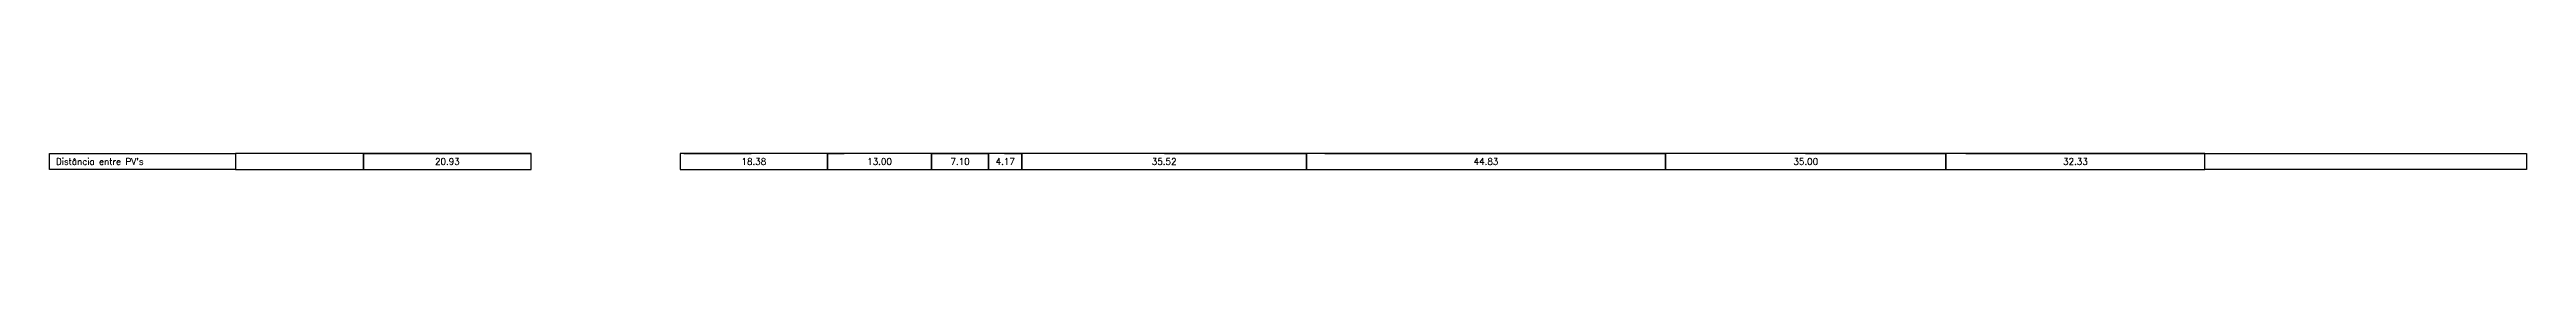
# Model space of a CAD drawing. Extents: x -6997814 to 14282083, y -16 to 289481930.
# Drawn here: x 363547 to 363856.2, y 7352848.4 to 7352850.4 of the extents above; entities that cross this region are included whole.
import ezdxf
from ezdxf.enums import TextEntityAlignment as Align

# ---------------------------------------------------------------- set-up
doc = ezdxf.new("R2010")
doc.units = 0
doc.header["$LTSCALE"] = 6.5
doc.layers.add('PS_PERFIL_COTA_LIN', color=7, linetype='CONTINUOUS')
doc.layers.add('PS_PERFIL_COTA_TXT', color=5, linetype='CONTINUOUS')
doc.styles.get("Standard").update_dxf_attribs({"font": 'simplex.shx'})

msp = doc.modelspace()

# ---------------------------------------------------------------- texts
at = {"layer": 'PS_PERFIL_COTA_TXT', "lineweight": -2}
msp.add_text("Distância entre PV's", height=0.8, dxfattribs=at).set_placement((363547.8313, 7352849.42324), align=Align.MIDDLE_LEFT)
for s, p in [('20.93', (363596.69508, 7352849.42324)), ('18.38', (363634.94946, 7352849.42324)), ('13.00', (363650.64124, 7352849.42324)), ('7.10', (363660.6936, 7352849.42324)), ('4.17', (363666.33088, 7352849.42324)), ('35.52', (363686.17466, 7352849.42324)), ('44.83', (363726.35095, 7352849.42324)), ('35.00', (363766.26621, 7352849.42324)), ('32.33', (363799.929, 7352849.42324))]:
    msp.add_text(s, height=0.8, dxfattribs=at).set_placement(p, align=Align.MIDDLE_CENTER)

# ---------------------------------------------------------------- linework, layer by layer
at = {"layer": 'PS_PERFIL_COTA_LIN', "linetype": 'Continuous', "lineweight": -2}
for points in [[(363570.2313, 7352850.42324), (363570.2313, 7352848.42324), (363547.0313, 7352848.42324), (363547.0313, 7352850.42324)], [(363570.2313, 7352850.42324), (363570.2313, 7352848.42324), (363586.2313, 7352848.42324), (363586.2313, 7352850.42324)], [(363586.2313, 7352850.42324), (363586.2313, 7352848.42324), (363607.15886, 7352848.42324), (363607.15886, 7352850.42324)], [(363625.75773, 7352850.42324), (363625.75773, 7352848.42324), (363644.1412, 7352848.42324), (363644.1412, 7352850.42324)], [(363644.1412, 7352850.42324), (363644.1412, 7352848.42324), (363657.14129, 7352848.42324), (363657.14129, 7352850.42324)], [(363657.14129, 7352850.42324), (363657.14129, 7352848.42324), (363664.2459, 7352848.42324), (363664.2459, 7352850.42324)], [(363664.2459, 7352850.42324), (363664.2459, 7352848.42324), (363668.41586, 7352848.42324), (363668.41586, 7352850.42324)], [(363668.41586, 7352850.42324), (363668.41586, 7352848.42324), (363703.93345, 7352848.42324), (363703.93345, 7352850.42324)], [(363703.93345, 7352850.42324), (363703.93345, 7352848.42324), (363748.76844, 7352848.42324), (363748.76844, 7352850.42324)], [(363748.76844, 7352850.42324), (363748.76844, 7352848.42324), (363783.76399, 7352848.42324), (363783.76399, 7352850.42324)], [(363783.76399, 7352850.42324), (363783.76399, 7352848.42324), (363816.09401, 7352848.42324), (363816.09401, 7352850.42324)], [(363856.2313, 7352850.42324), (363856.2313, 7352848.42324), (363816.09401, 7352848.42324), (363816.09401, 7352850.42324)]]:
    msp.add_lwpolyline(points, close=True, dxfattribs=at)
for points in [[(363586.2313, 7352850.42324), (363594.62851, 7352850.42324)], [(363594.62851, 7352850.42324), (363606.2313, 7352850.42324)], [(363606.2313, 7352850.42324), (363607.15886, 7352850.42324)], [(363626.2313, 7352850.42324), (363634.62851, 7352850.42324)], [(363644.1412, 7352850.42324), (363646.2313, 7352850.42324)], [(363657.14129, 7352850.42324), (363664.2459, 7352850.42324)], [(363666.2313, 7352850.42324), (363668.41586, 7352850.42324)], [(363686.2313, 7352850.42324), (363703.93345, 7352850.42324)], [(363706.2313, 7352850.42324), (363726.2313, 7352850.42324)], [(363726.2313, 7352850.42324), (363746.2313, 7352850.42324)], [(363746.2313, 7352850.42324), (363748.76844, 7352850.42324)], [(363766.2313, 7352850.42324), (363783.76399, 7352850.42324)], [(363786.2313, 7352850.42324), (363806.2313, 7352850.42324)], [(363806.2313, 7352850.42324), (363816.09401, 7352850.42324)]]:
    msp.add_lwpolyline(points, dxfattribs=at)

msp.set_redraw_order([(e.dxf.handle, doc.entitydb.next_handle()) for e in msp.query("TEXT MTEXT ATTDEF DIMENSION ARC_DIMENSION")])  # texts and dimensions are drawn at this point

doc.saveas('drawing.dxf')
